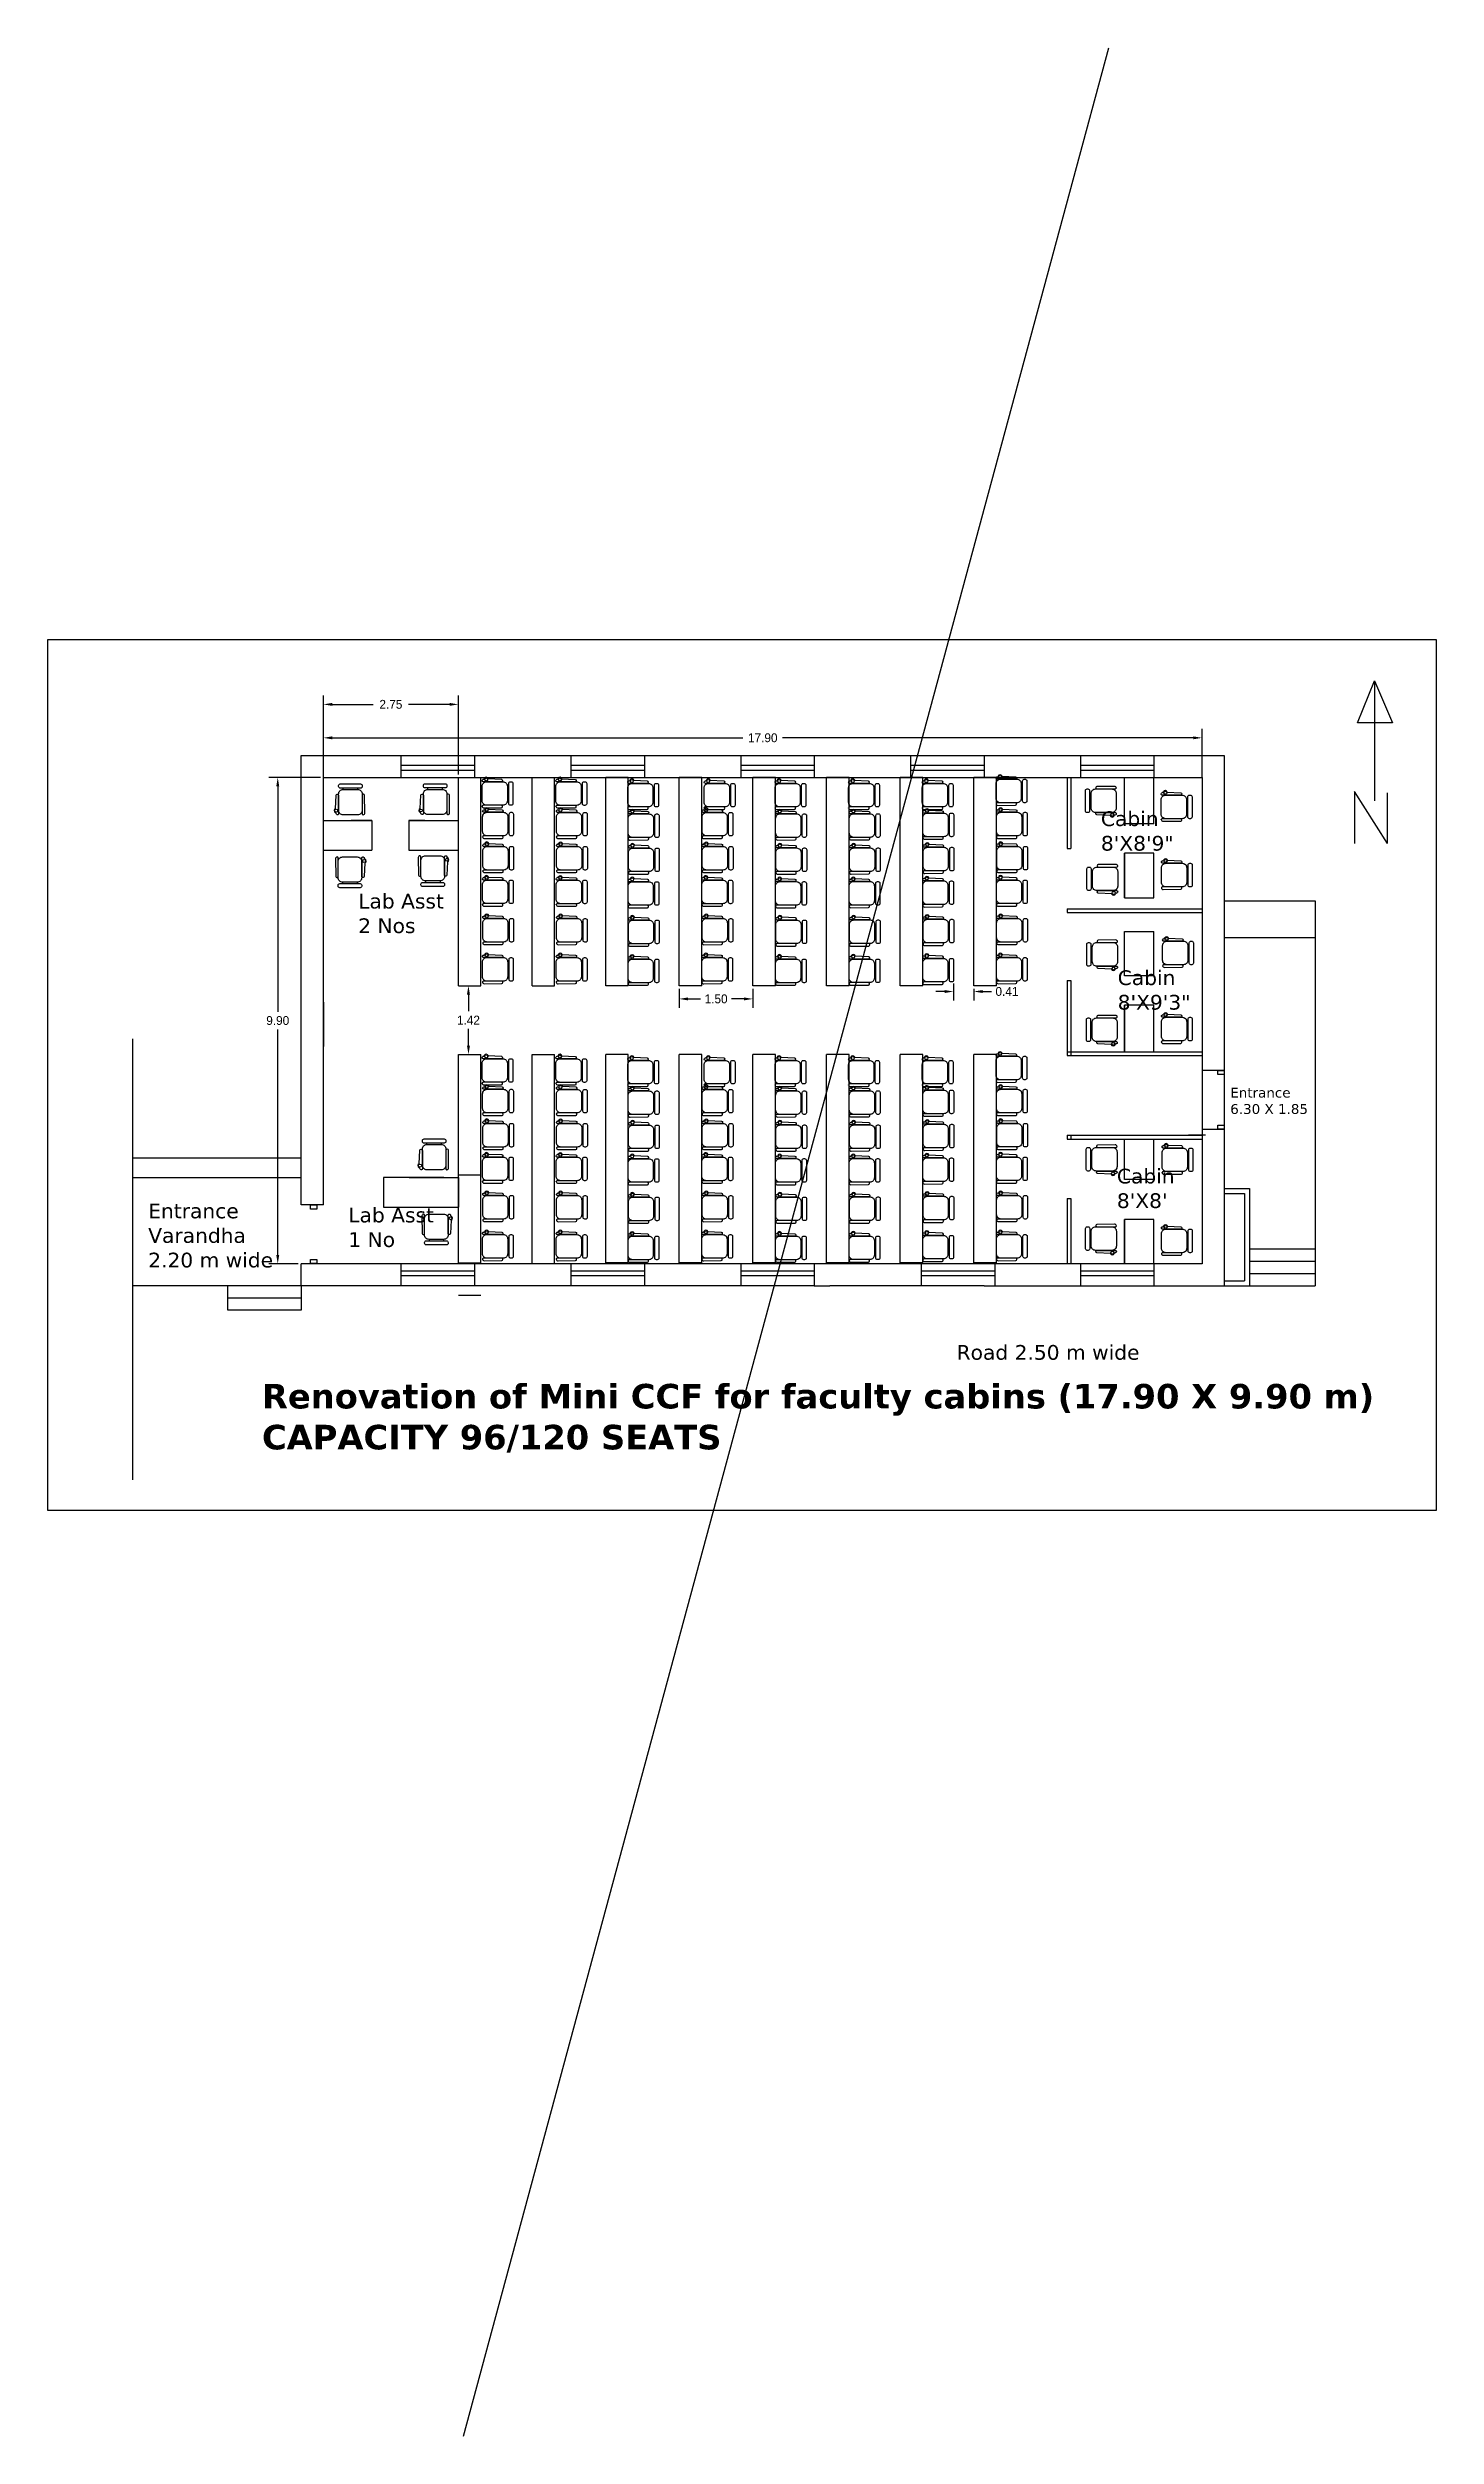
# Model space of a CAD drawing. Header units: inches. Extents: x 23 to 629, y -355 to 51.
# Drawn here: x 172.04 to 200.32, y -168.35 to -119.71 of the extents above; entities that cross this region are included whole.
import ezdxf

# ---------------------------------------------------------------- set-up
doc = ezdxf.new("R2010")
doc.units = ezdxf.units.IN
doc.header["$MEASUREMENT"] = 0
doc.layers.add('FUR', color=252, linetype='Continuous', lineweight=9)
doc.layers.add('FURN', color=252, linetype='Continuous', lineweight=9)
doc.dimstyles.get("Standard").update_dxf_attribs({"dimtxt": 0.18, "dimasz": 0.18, "dimexe": 0.18, "dimexo": 0.0625, "dimgap": 0.09, "dimtad": 0, "dimtih": 1, "dimtoh": 1, "dimdec": 4, "dimzin": 0, "dimdsep": 46, "dimtxsty": 'Standard', "dimcen": 0.09, "dimadec": 0, "dimazin": 0, "dimtfac": 1, "dimtdec": 4, "dimtofl": 0, "dimtmove": 0, "dimatfit": 3, "dimfxl": 1, "dimtolj": 1, "dimtzin": 0, "dimarcsym": 0})

msp = doc.modelspace()

# ---------------------------------------------------------------- texts
at = {"attachment_point": 1}
for s, insert, char_height, width in [('{\\fVerdana|b0|i0|c0|p34;Cabin\\P8\'X8\'9"}', (193.49236, -135.26048), 0.3, 2.9300853), ('{\\fVerdana|b0|i0|c0|p34;Lab Asst\\P2 Nos}', (178.36333, -136.93923), 0.3, 2.9300853), ('{\\fVerdana|b0|i0|c0|p34;Cabin\\P8\'X9\'3"}', (193.8349, -138.49766), 0.3, 2.9300853), ('{\\fVerdana|b0|i0|c0|p34;Entrance\\P6.30 X 1.85}', (196.12735, -140.88837), 0.2, 2.6756777), ("{\\fVerdana|b0|i0|c0|p34;Cabin\\P8'X8'}", (193.81769, -142.53768), 0.3, 2.9300853), ('{\\fVerdana|b0|i0|c0|p34;Entrance Varandha\\P2.20 m wide}', (174.08492, -143.24671), 0.3, 2.9300853), ('{\\fVerdana|b0|i0|c0|p34;Lab Asst\\P1 No}', (178.16126, -143.33068), 0.3, 2.9300853), ('{\\fVerdana|b0|i0|c0|p34;Road 2.50 m wide}', (190.55278, -146.12683), 0.3, 5.1441554), ('{\\fVerdana|b1|i0|c0|p34;Renovation of Mini CCF for faculty cabins (17.90 X 9.90 m)\\PCAPACITY 96/120 SEATS}', (176.40242, -146.91852), 0.5, 27.74073)]:
    msp.add_mtext(s, dxfattribs=dict(at, insert=insert, char_height=char_height, width=width))

# ---------------------------------------------------------------- blocks, each defined once
blk = doc.blocks.new('*D67')
at = {"color": 0, "lineweight": -2}
for p, q in [((177.592, -134.571), (176.544, -134.571)), ((176.724, -134.751), (176.724, -139.341)), ((176.724, -144.291), (176.724, -139.701)), ((177.142, -144.471), (176.544, -144.471))]:
    blk.add_line(p, q, dxfattribs=at)
at = {"color": 0}
for points in [[(176.694, -134.751), (176.754, -134.751), (176.724, -134.571)], [(176.694, -144.291), (176.754, -144.291), (176.724, -144.471)]]:
    blk.add_solid(points, dxfattribs=at)
at = {"layer": 'Defpoints', "color": 0}
for p in [(177.654, -134.571), (176.724, -144.471), (177.204, -144.471)]:
    blk.add_point(p, dxfattribs=at)
at = {"color": 0, "insert": (176.724, -139.521), "char_height": 0.18, "attachment_point": 5}
blk.add_mtext('\\A1;9.90', dxfattribs=at)
blk = doc.blocks.new('*D68')
at = {"color": 0, "lineweight": -2}
for p, q in [((177.654, -134.571), (177.654, -133.584)), ((195.554, -134.571), (195.554, -133.584)), ((177.834, -133.764), (186.199, -133.764)), ((195.374, -133.764), (187.009, -133.764))]:
    blk.add_line(p, q, dxfattribs=at)
at = {"color": 0}
for points in [[(177.834, -133.734), (177.834, -133.794), (177.654, -133.764)], [(195.374, -133.734), (195.374, -133.794), (195.554, -133.764)]]:
    blk.add_solid(points, dxfattribs=at)
at = {"layer": 'Defpoints', "color": 0}
for p in [(195.554, -133.764), (177.654, -134.633), (195.554, -134.633)]:
    blk.add_point(p, dxfattribs=at)
at = {"color": 0, "insert": (186.604, -133.764), "char_height": 0.18, "attachment_point": 5}
blk.add_mtext('\\A1;17.90', dxfattribs=at)
blk = doc.blocks.new('CINE CHAIR')
at = {"layer": 'FUR', "color": 48, "lineweight": 0}
for p, q in [((448043.776, 57308.306), (448043.8, 57308.306)), ((448043.776, 57308.058), (448043.8, 57308.058))]:
    blk.add_line(p, q, dxfattribs=at)
blk.add_lwpolyline([(448043.45, 57308.434), (448043.678, 57308.423, -0.388092), (448043.695, 57308.404), (448043.695, 57308.401, -0.414214), (448043.676, 57308.382), (448043.367, 57308.382, -0.414214), (448043.348, 57308.401), (448043.348, 57308.404, -0.491313), (448043.377, 57308.423), (448043.384, 57308.436)], format="xyb", dxfattribs=at)
for points in [[(448043.424, 57308.382), (448043.7, 57308.382, -0.414214), (448043.776, 57308.306), (448043.776, 57308.058, -0.414214), (448043.7, 57307.982), (448043.424, 57307.982, -0.414214), (448043.348, 57308.058), (448043.348, 57308.306, -0.414214)], [(448043.828, 57308.382), (448043.842, 57308.382, -0.414214), (448043.871, 57308.353), (448043.871, 57308.01, -0.414214), (448043.842, 57307.982), (448043.828, 57307.982, -0.414214), (448043.8, 57308.01), (448043.8, 57308.353, -0.414214)], [(448043.379, 57307.938), (448043.678, 57307.94, 0.393133), (448043.695, 57307.959), (448043.695, 57307.963, 0.414214), (448043.676, 57307.982), (448043.367, 57307.982, 0.414214), (448043.348, 57307.963), (448043.348, 57307.966, 0.435766)]]:
    blk.add_lwpolyline(points, format="xyb", close=True, dxfattribs=at)
blk.add_circle((448043.417, 57308.422), 0.0249, dxfattribs=at)
blk.add_arc((448043.417, 57308.422), 0.0356, 19.6628, 156.9494, dxfattribs=at)
blk = doc.blocks.new('*D69')
at = {"color": 0, "lineweight": -2}
for p, q in [((180.467, -138.811), (180.789, -138.811)), ((180.609, -138.991), (180.609, -139.331)), ((180.609, -140.031), (180.609, -139.691)), ((180.467, -140.211), (180.789, -140.211))]:
    blk.add_line(p, q, dxfattribs=at)
at = {"color": 0}
for points in [[(180.579, -138.991), (180.639, -138.991), (180.609, -138.811)], [(180.579, -140.031), (180.639, -140.031), (180.609, -140.211)]]:
    blk.add_solid(points, dxfattribs=at)
at = {"layer": 'Defpoints', "color": 0}
for p in [(180.404, -138.811), (180.609, -138.811), (180.404, -140.211)]:
    blk.add_point(p, dxfattribs=at)
at = {"color": 0, "insert": (180.609, -139.511), "char_height": 0.18, "attachment_point": 5}
blk.add_mtext('\\A1;1.42', dxfattribs=at)
blk = doc.blocks.new('*D70')
at = {"color": 0, "lineweight": -2}
for p, q in [((184.904, -138.873), (184.904, -139.26)), ((185.084, -139.08), (185.339, -139.08)), ((186.224, -139.08), (185.969, -139.08)), ((186.404, -138.873), (186.404, -139.26))]:
    blk.add_line(p, q, dxfattribs=at)
at = {"color": 0}
for points in [[(185.084, -139.05), (185.084, -139.11), (184.904, -139.08)], [(186.224, -139.05), (186.224, -139.11), (186.404, -139.08)]]:
    blk.add_solid(points, dxfattribs=at)
at = {"layer": 'Defpoints', "color": 0}
for p in [(184.904, -138.811), (186.404, -138.811), (186.404, -139.08)]:
    blk.add_point(p, dxfattribs=at)
at = {"color": 0, "insert": (185.654, -139.08), "char_height": 0.18, "attachment_point": 5}
blk.add_mtext('\\A1;1.50', dxfattribs=at)
blk = doc.blocks.new('*D71')
at = {"color": 0, "lineweight": -2}
for p, q in [((190.31, -138.929), (190.13, -138.929)), ((190.49, -138.763), (190.49, -139.109)), ((190.904, -138.873), (190.904, -139.109)), ((191.084, -138.929), (191.264, -138.929))]:
    blk.add_line(p, q, dxfattribs=at)
at = {"color": 0}
for points in [[(190.31, -138.899), (190.31, -138.959), (190.49, -138.929)], [(191.084, -138.899), (191.084, -138.959), (190.904, -138.929)]]:
    blk.add_solid(points, dxfattribs=at)
at = {"layer": 'Defpoints', "color": 0}
for p in [(190.49, -138.7), (190.904, -138.811), (190.904, -138.929)]:
    blk.add_point(p, dxfattribs=at)
at = {"color": 0, "insert": (191.579, -138.929), "char_height": 0.18, "attachment_point": 5}
blk.add_mtext('\\A1;0.41', dxfattribs=at)
blk = doc.blocks.new('*D72')
at = {"color": 0, "lineweight": -2}
for p, q in [((177.654, -134.508), (177.654, -132.903)), ((177.834, -133.083), (178.669, -133.083)), ((180.224, -133.083), (179.389, -133.083)), ((180.404, -134.508), (180.404, -132.903))]:
    blk.add_line(p, q, dxfattribs=at)
at = {"color": 0}
for points in [[(177.834, -133.053), (177.834, -133.113), (177.654, -133.083)], [(180.224, -133.053), (180.224, -133.113), (180.404, -133.083)]]:
    blk.add_solid(points, dxfattribs=at)
at = {"layer": 'Defpoints', "color": 0}
for p in [(180.404, -133.083), (177.654, -134.571), (180.404, -134.571)]:
    blk.add_point(p, dxfattribs=at)
at = {"color": 0, "insert": (179.029, -133.083), "char_height": 0.18, "attachment_point": 5}
blk.add_mtext('\\A1;2.75', dxfattribs=at)

# ---------------------------------------------------------------- dimensions: what is measured, and where the dimension line sits
dim = msp.add_linear_dim(base=(180.40429, -133.08323), p1=(177.65429, -134.57056), p2=(180.40429, -134.57056), dimstyle='Standard', override={"dimdec": 2})
dim.commit()
dim.dimension.update_dxf_attribs({"geometry": '*D72', "text_midpoint": (179.02929, -133.08323), "dimtype": 160})
for base, p1, p2, picture, middle in [((195.55429, -133.7641), (177.65429, -134.63306), (195.55429, -134.63306), '*D68', (186.60429, -133.7641)), ((186.40429, -139.08038), (184.90429, -138.81056), (186.40429, -138.81056), '*D70', (185.65429, -139.08038))]:
    dim = msp.add_linear_dim(base=base, p1=p1, p2=p2, dimstyle='Standard', override={"dimdec": 2})
    dim.commit()
    dim.dimension.update_dxf_attribs({"geometry": picture, "text_midpoint": middle})
dim = msp.add_linear_dim(base=(176.72448, -144.47056), p1=(177.65429, -134.57056), p2=(177.20429, -144.47056), angle=90, dimstyle='Standard', override={"dimdec": 2})
dim.commit()
dim.dimension.update_dxf_attribs({"geometry": '*D67', "text_midpoint": (176.72448, -139.52056), "dimtype": 160})
dim = msp.add_linear_dim(base=(180.60866, -138.81056), p1=(180.40429, -140.21056), p2=(180.40429, -138.81056), angle=90, text='1.42', dimstyle='Standard', override={"dimdec": 2})
dim.commit()
dim.dimension.update_dxf_attribs({"geometry": '*D69', "text_midpoint": (180.60866, -139.51056)})
dim = msp.add_linear_dim(base=(190.90429, -138.92911), p1=(190.49046, -138.70038), p2=(190.90429, -138.81056), text='0.41', dimstyle='Standard')
dim.commit()
dim.dimension.update_dxf_attribs({"geometry": '*D71', "text_midpoint": (191.57929, -138.92911), "dimtype": 160})

# ---------------------------------------------------------------- linework, layer by layer
for p, q in [((180.50728, -168.34517), (193.65253, -119.71352)), ((198.72272, -133.45526), (199.06629, -132.60345)), ((199.06629, -132.60345), (199.43569, -133.45526)), ((199.06629, -132.60345), (199.06629, -135.04847)), ((199.43569, -133.45526), (198.72272, -133.45526)), ((177.20429, -143.27056), (177.20429, -134.12056)), ((177.20429, -134.12056), (195.55429, -134.12056)), ((179.23429, -134.12056), (179.23429, -134.57056)), ((180.73429, -134.12056), (180.73429, -134.57056)), ((182.69429, -134.12056), (182.69429, -134.57056)), ((184.19429, -134.12056), (184.19429, -134.57056)), ((186.15429, -134.12056), (186.15429, -134.57056)), ((187.65429, -134.12056), (187.65429, -134.57056)), ((189.61429, -134.12056), (189.61429, -134.57056)), ((191.11429, -134.12056), (191.11429, -134.57056)), ((193.07429, -134.12056), (193.07429, -134.57056)), ((194.57429, -134.12056), (194.57429, -134.57056)), ((195.55429, -134.12056), (196.00429, -134.12056)), ((196.00429, -134.12056), (196.00429, -140.17037)), ((177.65429, -143.27056), (177.65429, -134.57056)), ((177.65429, -134.57056), (195.55429, -134.57056)), ((179.23429, -134.32056), (180.73429, -134.32056)), ((179.23429, -134.42056), (180.73429, -134.42056)), ((181.95429, -134.57056), (192.37929, -134.57056)), ((182.69429, -134.32056), (184.19429, -134.32056)), ((182.69429, -134.42056), (184.19429, -134.42056)), ((186.15429, -134.32056), (187.65429, -134.32056)), ((186.15429, -134.42056), (187.65429, -134.42056)), ((189.61429, -134.32056), (191.11429, -134.32056)), ((189.61429, -134.42056), (191.11429, -134.42056)), ((192.80429, -134.57056), (192.80429, -136.02056)), ((192.87929, -134.57056), (192.87929, -136.02056)), ((193.07429, -134.32056), (194.57429, -134.32056)), ((193.07429, -134.42056), (194.57429, -134.42056)), ((193.97429, -135.51405), (193.97429, -134.57056)), ((194.57429, -135.51405), (194.57429, -134.57056)), ((195.55429, -134.57056), (195.55429, -140.17037)), ((199.32897, -135.9184), (198.66038, -134.8574)), ((198.66038, -134.8574), (198.66038, -135.9184)), ((199.32897, -135.9184), (199.32897, -134.88688)), ((199.32897, -135.9184), (199.32897, -135.03424)), ((177.65429, -135.44862), (178.64297, -135.44862)), ((178.64297, -135.44862), (178.21797, -135.44862)), ((178.64297, -135.44862), (178.64297, -136.04862)), ((179.71797, -135.44862), (179.39297, -135.44862)), ((179.39297, -135.44862), (180.40429, -135.44862)), ((179.39297, -135.44862), (179.39297, -136.04862)), ((194.57429, -135.51405), (193.97429, -135.51405)), ((177.65429, -136.04862), (178.64297, -136.04862)), ((179.39297, -136.04862), (180.40429, -136.04862)), ((192.80429, -136.02056), (192.87929, -136.02056)), ((193.97429, -136.11405), (193.97429, -137.02056)), ((193.97429, -137.02056), (193.97429, -136.11405)), ((194.57429, -136.11405), (193.97429, -136.11405)), ((194.57429, -137.02056), (194.57429, -136.11405)), ((193.97429, -137.02056), (194.57429, -137.02056)), ((196.00429, -137.0799), (197.85429, -137.0799)), ((197.85429, -137.0799), (197.85429, -144.92056)), ((192.80429, -137.24556), (192.80429, -137.32056)), ((192.80429, -137.24556), (195.55429, -137.24556)), ((192.80429, -137.24556), (195.55429, -137.24556)), ((192.80429, -137.32056), (195.55429, -137.32056)), ((193.97429, -138.60672), (193.97429, -137.70699)), ((193.97429, -137.70699), (194.57429, -137.70699)), ((194.57429, -138.60672), (194.57429, -137.70699)), ((196.00429, -137.8299), (197.85429, -137.8299)), ((192.80429, -138.70699), (192.80429, -140.23199)), ((192.80429, -138.70699), (192.87929, -138.70699)), ((192.87929, -138.70699), (192.87929, -140.23199)), ((194.57429, -138.60672), (193.97429, -138.60672)), ((177.65589, -139.14699), (177.65589, -140.04699)), ((193.97429, -139.20672), (193.97429, -140.15699)), ((193.97429, -140.15699), (193.97429, -139.20672)), ((194.57429, -139.20672), (193.97429, -139.20672)), ((194.57429, -140.15699), (194.57429, -139.20672)), ((173.76701, -139.89429), (173.76701, -148.86921)), ((192.80429, -140.15699), (195.55429, -140.15699)), ((192.80429, -140.23199), (195.55429, -140.23199)), ((195.55429, -140.17037), (195.55429, -140.42056)), ((195.55429, -140.42056), (195.55429, -140.53199)), ((195.55429, -140.53199), (195.55429, -141.98911)), ((195.55429, -140.53199), (196.00429, -140.53199)), ((196.00429, -140.17037), (196.00429, -140.32056)), ((196.00429, -140.32056), (196.00429, -140.62087)), ((196.00429, -140.53199), (196.00429, -142.07799)), ((192.80429, -141.85717), (192.80429, -141.93217)), ((192.80429, -141.85717), (195.55429, -141.85717)), ((192.80429, -141.93217), (195.55429, -141.93217)), ((192.87929, -141.85717), (192.87929, -141.93217)), ((193.97429, -142.75831), (193.97429, -141.93217)), ((194.57429, -142.75831), (194.57429, -141.93217)), ((195.62473, -141.85717), (195.27717, -141.85717)), ((195.55429, -141.73199), (196.00429, -141.73199)), ((195.55429, -141.98911), (195.55429, -144.47056)), ((177.20429, -142.32056), (173.76701, -142.32056)), ((196.00429, -142.07799), (196.00429, -144.92056)), ((177.20429, -142.72056), (173.76701, -142.72056)), ((179.40429, -142.71833), (178.87929, -142.71833)), ((178.87929, -142.71833), (178.87929, -143.31833)), ((180.10429, -142.71833), (179.40429, -142.71833)), ((179.40429, -142.71833), (180.40429, -142.71833)), ((180.40429, -142.71833), (180.40429, -143.31833)), ((193.97429, -142.75717), (193.97429, -142.75831)), ((194.57429, -142.75831), (193.97429, -142.75831)), ((196.00429, -142.94281), (196.52036, -142.94281)), ((196.52036, -142.94281), (196.52036, -144.92056)), ((177.65429, -143.27056), (177.20429, -143.27056)), ((178.87929, -143.31833), (180.40429, -143.31833)), ((192.80429, -143.14556), (192.80429, -144.47056)), ((192.80429, -143.14556), (192.87929, -143.14556)), ((192.87929, -143.14556), (192.87929, -144.47056)), ((192.87929, -143.14556), (192.87929, -144.14556)), ((196.00429, -143.04281), (196.42036, -143.04281)), ((196.42036, -143.04281), (196.42036, -144.82056)), ((193.97429, -143.5717), (193.97429, -144.47056)), ((193.97429, -144.47056), (193.97429, -143.5717)), ((194.57429, -143.5717), (193.97429, -143.5717)), ((194.57429, -144.47056), (194.57429, -143.5717)), ((196.52036, -144.17056), (197.85429, -144.17056)), ((196.52036, -144.42056), (197.85429, -144.42056)), ((187.65429, -144.92056), (173.76701, -144.92056)), ((177.20429, -144.92056), (175.70429, -144.92056)), ((175.70429, -145.42056), (175.70429, -144.92056)), ((177.20429, -144.92056), (177.20429, -144.47056)), ((178.20429, -144.47056), (177.20429, -144.47056)), ((177.20429, -144.92056), (177.20429, -145.42056)), ((188.65429, -144.47056), (178.20429, -144.47056)), ((179.23429, -144.47056), (179.23429, -144.92056)), ((180.73429, -144.62056), (179.23429, -144.62056)), ((180.73429, -144.72056), (179.23429, -144.72056)), ((180.73429, -144.47056), (180.73429, -144.92056)), ((182.69429, -144.47056), (182.69429, -144.92056)), ((184.19429, -144.62056), (182.69429, -144.62056)), ((184.19429, -144.72056), (182.69429, -144.72056)), ((184.19429, -144.47056), (184.19429, -144.92056)), ((186.15429, -144.47056), (186.15429, -144.92056)), ((186.15429, -144.47056), (186.15429, -144.92056)), ((187.65429, -144.62056), (186.15429, -144.62056)), ((187.65429, -144.72056), (186.15429, -144.72056)), ((187.65429, -144.47056), (187.65429, -144.92056)), ((187.65429, -144.47056), (187.65429, -144.92056)), ((187.65429, -144.92056), (187.97055, -144.92056)), ((191.11429, -144.92056), (187.97055, -144.92056)), ((192.11429, -144.47056), (188.65429, -144.47056)), ((189.83227, -144.47056), (189.83227, -144.92056)), ((189.83227, -144.47056), (189.83227, -144.92056)), ((191.33227, -144.62056), (189.83227, -144.62056)), ((191.33227, -144.72056), (189.83227, -144.72056)), ((191.11429, -144.92056), (196.52036, -144.92056)), ((191.33227, -144.47056), (191.33227, -144.92056)), ((191.33227, -144.47056), (191.33227, -144.92056)), ((195.55429, -144.47056), (192.11429, -144.47056)), ((193.07429, -144.47056), (193.07429, -144.92056)), ((194.57429, -144.62056), (193.07429, -144.62056)), ((194.57429, -144.72056), (193.07429, -144.72056)), ((194.57429, -144.47056), (194.57429, -144.92056)), ((196.00429, -144.82056), (196.42036, -144.82056)), ((196.52036, -144.67056), (197.85429, -144.67056)), ((196.52036, -144.92056), (197.85429, -144.92056)), ((177.20429, -145.17056), (175.70429, -145.17056)), ((177.20429, -145.42056), (175.70429, -145.42056))]:
    msp.add_line(p, q)
at = {"color": 1}
for p, q in [((180.40429, -138.81056), (180.40429, -134.57056)), ((180.40429, -134.57056), (180.86429, -134.57056)), ((180.86429, -138.81056), (180.86429, -134.57056)), ((181.90429, -138.81056), (181.90429, -134.57056)), ((181.90429, -134.57056), (182.36429, -134.57056)), ((182.36429, -138.81056), (182.36429, -134.57056)), ((183.40429, -138.81056), (183.40429, -134.57056)), ((183.86429, -134.57056), (183.40429, -134.57056)), ((183.86429, -138.81056), (183.86429, -134.57056)), ((184.90429, -138.81056), (184.90429, -134.57056)), ((185.36429, -134.57056), (184.90429, -134.57056)), ((185.36429, -138.81056), (185.36429, -134.57056)), ((186.40429, -138.81056), (186.40429, -134.57056)), ((186.86429, -134.57056), (186.40429, -134.57056)), ((186.86429, -138.81056), (186.86429, -134.57056)), ((187.90429, -138.81056), (187.90429, -134.57056)), ((188.36429, -134.57056), (187.90429, -134.57056)), ((188.36429, -138.81056), (188.36429, -134.57056)), ((189.40429, -138.81056), (189.40429, -134.57056)), ((189.86429, -134.57056), (189.40429, -134.57056)), ((189.86429, -138.81056), (189.86429, -134.57056)), ((190.90429, -138.81056), (190.90429, -134.57056)), ((191.36429, -134.57056), (190.90429, -134.57056)), ((191.36429, -138.81056), (191.36429, -134.57056)), ((180.40429, -138.81056), (180.86429, -138.81056)), ((181.90429, -138.81056), (182.36429, -138.81056)), ((183.86429, -138.81056), (183.40429, -138.81056)), ((185.36429, -138.81056), (184.90429, -138.81056)), ((186.86429, -138.81056), (186.40429, -138.81056)), ((188.36429, -138.81056), (187.90429, -138.81056)), ((189.86429, -138.81056), (189.40429, -138.81056)), ((191.36429, -138.81056), (190.90429, -138.81056)), ((180.40429, -144.45056), (180.40429, -140.21056)), ((180.40429, -140.21056), (180.86429, -140.21056)), ((180.86429, -144.45056), (180.86429, -140.21056)), ((181.90429, -144.45056), (181.90429, -140.21056)), ((181.90429, -140.21056), (182.36429, -140.21056)), ((182.36429, -144.45056), (182.36429, -140.21056)), ((183.40429, -144.45056), (183.40429, -140.21056)), ((183.86429, -140.21056), (183.40429, -140.21056)), ((183.86429, -144.45056), (183.86429, -140.21056)), ((184.90429, -144.45056), (184.90429, -140.21056)), ((185.36429, -140.21056), (184.90429, -140.21056)), ((185.36429, -144.45056), (185.36429, -140.21056)), ((186.40429, -144.45056), (186.40429, -140.21056)), ((186.86429, -140.21056), (186.40429, -140.21056)), ((186.86429, -144.45056), (186.86429, -140.21056)), ((187.90429, -144.45056), (187.90429, -140.21056)), ((188.36429, -140.21056), (187.90429, -140.21056)), ((188.36429, -144.45056), (188.36429, -140.21056)), ((189.40429, -144.45056), (189.40429, -140.21056)), ((189.86429, -140.21056), (189.40429, -140.21056)), ((189.86429, -144.45056), (189.86429, -140.21056)), ((190.90429, -144.45056), (190.90429, -140.21056)), ((191.36429, -140.21056), (190.90429, -140.21056)), ((191.36429, -144.45056), (191.36429, -140.21056)), ((180.40429, -142.66056), (180.86429, -142.66056)), ((180.40429, -144.45056), (180.86429, -144.45056)), ((183.86429, -144.45056), (183.40429, -144.45056)), ((185.36429, -144.45056), (184.90429, -144.45056)), ((186.86429, -144.45056), (186.40429, -144.45056)), ((188.36429, -144.45056), (187.90429, -144.45056)), ((189.86429, -144.45056), (189.40429, -144.45056)), ((191.36429, -144.45056), (190.90429, -144.45056)), ((180.40429, -145.11056), (180.86429, -145.11056))]:
    msp.add_line(p, q, dxfattribs=at)
for points in [[(172.03847, -131.76033), (200.32438, -131.76033), (200.32438, -149.49597), (172.03847, -149.49597)], [(196.00477, -140.53413), (196.00477, -140.62087), (195.87609, -140.62087), (195.87609, -140.53413)], [(196.00477, -141.64739), (196.00477, -141.73413), (195.87609, -141.73413), (195.87609, -141.64739)], [(177.51993, -143.2719), (177.51993, -143.35864), (177.39124, -143.35864), (177.39124, -143.2719)], [(177.51993, -144.38372), (177.51993, -144.47045), (177.39124, -144.47045), (177.39124, -144.38372)]]:
    msp.add_lwpolyline(points, close=True)

# ---------------------------------------------------------------- block references
at = {"layer": 'FURN', "yscale": 1.200000000000003, "zscale": 1.2}
for p, xscale, rotation in [((68939.98411, -537788.37606), 1.200000000000008, 89.99914340739974), ((68941.71019, -537788.37225), 1.200000000000007, 89.99914340739974), ((-537472.15754, -68896.67802), 1.200000000000004, 359.9991434073998), ((-537470.65584, -68896.67908), 1.200000000000004, 359.9991434073998), ((-537469.19153, -68896.71078), 1.200000000000004, 359.9991434073998), ((-537467.63371, -68896.71078), 1.200000000000004, 359.9991434073998), ((-537466.19153, -68896.71078), 1.200000000000004, 359.9991434073998), ((-537464.69153, -68896.71078), 1.200000000000004, 359.9991434073998), ((-537463.19153, -68896.71078), 1.200000000000004, 359.9991434073998), ((-537461.68955, -68896.62649), 1.200000000000004, 359.9991434073998), ((-537472.14773, -68897.30088), 1.200000000000004, 359.9991434073998), ((-537470.64603, -68897.30194), 1.200000000000004, 359.9991434073998), ((-537467.67866, -68897.30187), 1.200000000000004, 359.9991434073998), ((-537461.67946, -68897.30023), 1.200000000000004, 359.9991434073998), ((537846.8512, 68626.73481), 1.200000000000006, 179.9991434073998), ((-537458.32374, -68896.95028), 1.200000000000006, 359.9991434073998), ((-537469.18172, -68897.33364), 1.200000000000004, 359.9991434073998), ((-537466.17855, -68897.33238), 1.200000000000004, 359.9991434073998), ((-537464.67857, -68897.33116), 1.200000000000004, 359.9991434073998), ((-537463.17922, -68897.31728), 1.200000000000004, 359.9991434073998), ((-68581.89974, 537516.88145), 1.200000000000007, 269.9991434073997), ((-537472.14367, -68897.99574), 1.200000000000004, 359.9991434073998), ((-537470.64196, -68897.9968), 1.200000000000004, 359.9991434073998), ((-537469.17765, -68898.02849), 1.200000000000004, 359.9991434073998), ((-537467.6746, -68897.99673), 1.200000000000004, 359.9991434073998), ((-537466.17448, -68898.02723), 1.200000000000004, 359.9991434073998), ((-537464.67451, -68898.02602), 1.200000000000004, 359.9991434073998), ((-537463.17516, -68898.01214), 1.200000000000004, 359.9991434073998), ((-537461.67539, -68897.99509), 1.200000000000004, 359.9991434073998), ((-68583.58536, 537516.85662), 1.200000000000007, 269.9991434073997), ((-537472.15035, -68898.68046), 1.200000000000004, 359.9991434073998), ((-537470.64864, -68898.68153), 1.200000000000004, 359.9991434073998), ((-537469.18434, -68898.71322), 1.200000000000004, 359.9991434073998), ((-537467.68128, -68898.68145), 1.200000000000004, 359.9991434073998), ((-537466.18116, -68898.71196), 1.200000000000004, 359.9991434073998), ((-537464.68119, -68898.71075), 1.200000000000004, 359.9991434073998), ((-537463.18184, -68898.69687), 1.200000000000004, 359.9991434073998), ((-537461.68207, -68898.67982), 1.200000000000004, 359.9991434073998), ((537846.88068, 68625.14473), 1.200000000000006, 179.9991434073998), ((-537458.31891, -68898.33821), 1.200000000000005, 359.9991434073998), ((-537472.14478, -68899.46266), 1.200000000000004, 359.9991434073998), ((-537470.64308, -68899.46372), 1.200000000000004, 359.9991434073998), ((-537469.17877, -68899.49541), 1.200000000000004, 359.9991434073998), ((-537467.67571, -68899.46365), 1.200000000000004, 359.9991434073998), ((-537466.1756, -68899.49415), 1.200000000000004, 359.9991434073998), ((-537464.67562, -68899.49294), 1.200000000000004, 359.9991434073998), ((-537463.17627, -68899.47906), 1.200000000000004, 359.9991434073998), ((-537461.67651, -68899.46201), 1.200000000000004, 359.9991434073998), ((537846.87735, 68623.6078), 1.200000000000007, 179.9991434073998), ((-537458.29569, -68899.92434), 1.200000000000006, 359.9991434073998), ((-537472.15105, -68900.25807), 1.200000000000004, 359.9991434073998), ((-537470.64935, -68900.25914), 1.200000000000004, 359.9991434073998), ((-537469.18504, -68900.29083), 1.200000000000004, 359.9991434073998), ((-537467.68199, -68900.25906), 1.200000000000004, 359.9991434073998), ((-537466.18187, -68900.28957), 1.200000000000004, 359.9991434073998), ((-537464.6819, -68900.28836), 1.200000000000004, 359.9991434073998), ((-537463.18255, -68900.27447), 1.200000000000004, 359.9991434073998), ((-537461.68278, -68900.25743), 1.200000000000004, 359.9991434073998), ((537846.87108, 68622.07313), 1.200000000000007, 179.9991434073998), ((-537458.31891, -68901.47463), 1.200000000000006, 359.9991434073998), ((-537472.15754, -68902.31802), 1.200000000000004, 359.9991434073998), ((-537470.65584, -68902.31908), 1.200000000000004, 359.9991434073998), ((-537469.19153, -68902.35078), 1.200000000000004, 359.9991434073998), ((-537467.63371, -68902.35078), 1.200000000000004, 359.9991434073998), ((-537466.19153, -68902.35078), 1.200000000000004, 359.9991434073998), ((-537464.69153, -68902.35078), 1.200000000000004, 359.9991434073998), ((-537463.19153, -68902.35078), 1.200000000000004, 359.9991434073998), ((-537461.68955, -68902.26649), 1.200000000000004, 359.9991434073998), ((-537472.14773, -68902.94088), 1.200000000000004, 359.9991434073998), ((-537470.64603, -68902.94194), 1.200000000000004, 359.9991434073998), ((-537469.18172, -68902.97364), 1.200000000000004, 359.9991434073998), ((-537467.67866, -68902.94187), 1.200000000000004, 359.9991434073998), ((-537466.17855, -68902.97238), 1.200000000000004, 359.9991434073998), ((-537464.67857, -68902.97116), 1.200000000000004, 359.9991434073998), ((-537463.17922, -68902.95728), 1.200000000000004, 359.9991434073998), ((-537461.67946, -68902.94023), 1.200000000000004, 359.9991434073998), ((68941.68999, -537795.60419), 1.200000000000007, 89.99914340739974), ((-537472.14367, -68903.63574), 1.200000000000004, 359.9991434073998), ((-537470.64196, -68903.6368), 1.200000000000004, 359.9991434073998), ((-537469.17765, -68903.66849), 1.200000000000004, 359.9991434073998), ((-537467.6746, -68903.63673), 1.200000000000004, 359.9991434073998), ((-537466.17448, -68903.66723), 1.200000000000004, 359.9991434073998), ((-537464.67451, -68903.66602), 1.200000000000004, 359.9991434073998), ((-537463.17516, -68903.65214), 1.200000000000004, 359.9991434073998), ((-537461.67539, -68903.63509), 1.200000000000004, 359.9991434073998), ((-537472.15035, -68904.32046), 1.200000000000004, 359.9991434073998), ((-537470.64864, -68904.32153), 1.200000000000004, 359.9991434073998), ((-537469.18434, -68904.35322), 1.200000000000004, 359.9991434073998), ((-537467.68128, -68904.32145), 1.200000000000004, 359.9991434073998), ((-537466.18116, -68904.35196), 1.200000000000004, 359.9991434073998), ((-537464.68119, -68904.35075), 1.200000000000004, 359.9991434073998), ((-537463.18184, -68904.33687), 1.200000000000004, 359.9991434073998), ((-537461.68207, -68904.31982), 1.200000000000004, 359.9991434073998), ((537846.86746, 68619.43505), 1.200000000000006, 179.9991434073998), ((-537458.30539, -68904.13713), 1.200000000000005, 359.9991434073998), ((-68581.8254, 537509.58341), 1.200000000000007, 269.9991434073997), ((-537472.14478, -68905.10266), 1.200000000000004, 359.9991434073998), ((-537470.64308, -68905.10372), 1.200000000000004, 359.9991434073998), ((-537469.17877, -68905.13541), 1.200000000000004, 359.9991434073998), ((-537467.67571, -68905.10365), 1.200000000000004, 359.9991434073998), ((-537466.1756, -68905.13415), 1.200000000000004, 359.9991434073998), ((-537464.67562, -68905.13294), 1.200000000000004, 359.9991434073998), ((-537463.17627, -68905.11906), 1.200000000000004, 359.9991434073998), ((-537461.67651, -68905.10201), 1.200000000000004, 359.9991434073998), ((-537472.15105, -68905.89807), 1.200000000000004, 359.9991434073998), ((-537470.64935, -68905.89914), 1.200000000000004, 359.9991434073998), ((-537469.18504, -68905.93083), 1.200000000000004, 359.9991434073998), ((-537467.68199, -68905.89906), 1.200000000000004, 359.9991434073998), ((-537466.18187, -68905.92957), 1.200000000000004, 359.9991434073998), ((-537464.6819, -68905.92836), 1.200000000000004, 359.9991434073998), ((-537463.18255, -68905.91447), 1.200000000000004, 359.9991434073998), ((-537461.68278, -68905.89743), 1.200000000000004, 359.9991434073998), ((537846.85387, 68617.81973), 1.200000000000005, 179.9991434073998), ((-537458.31891, -68905.78821), 1.200000000000004, 359.9991434073998)]:
    msp.add_blockref('CINE CHAIR', p, dxfattribs=dict(at, xscale=xscale, rotation=rotation))

msp.set_redraw_order([(e.dxf.handle, doc.entitydb.next_handle()) for e in msp.query("TEXT MTEXT ATTDEF DIMENSION ARC_DIMENSION")])  # texts and dimensions are drawn at this point

doc.saveas('drawing.dxf')
